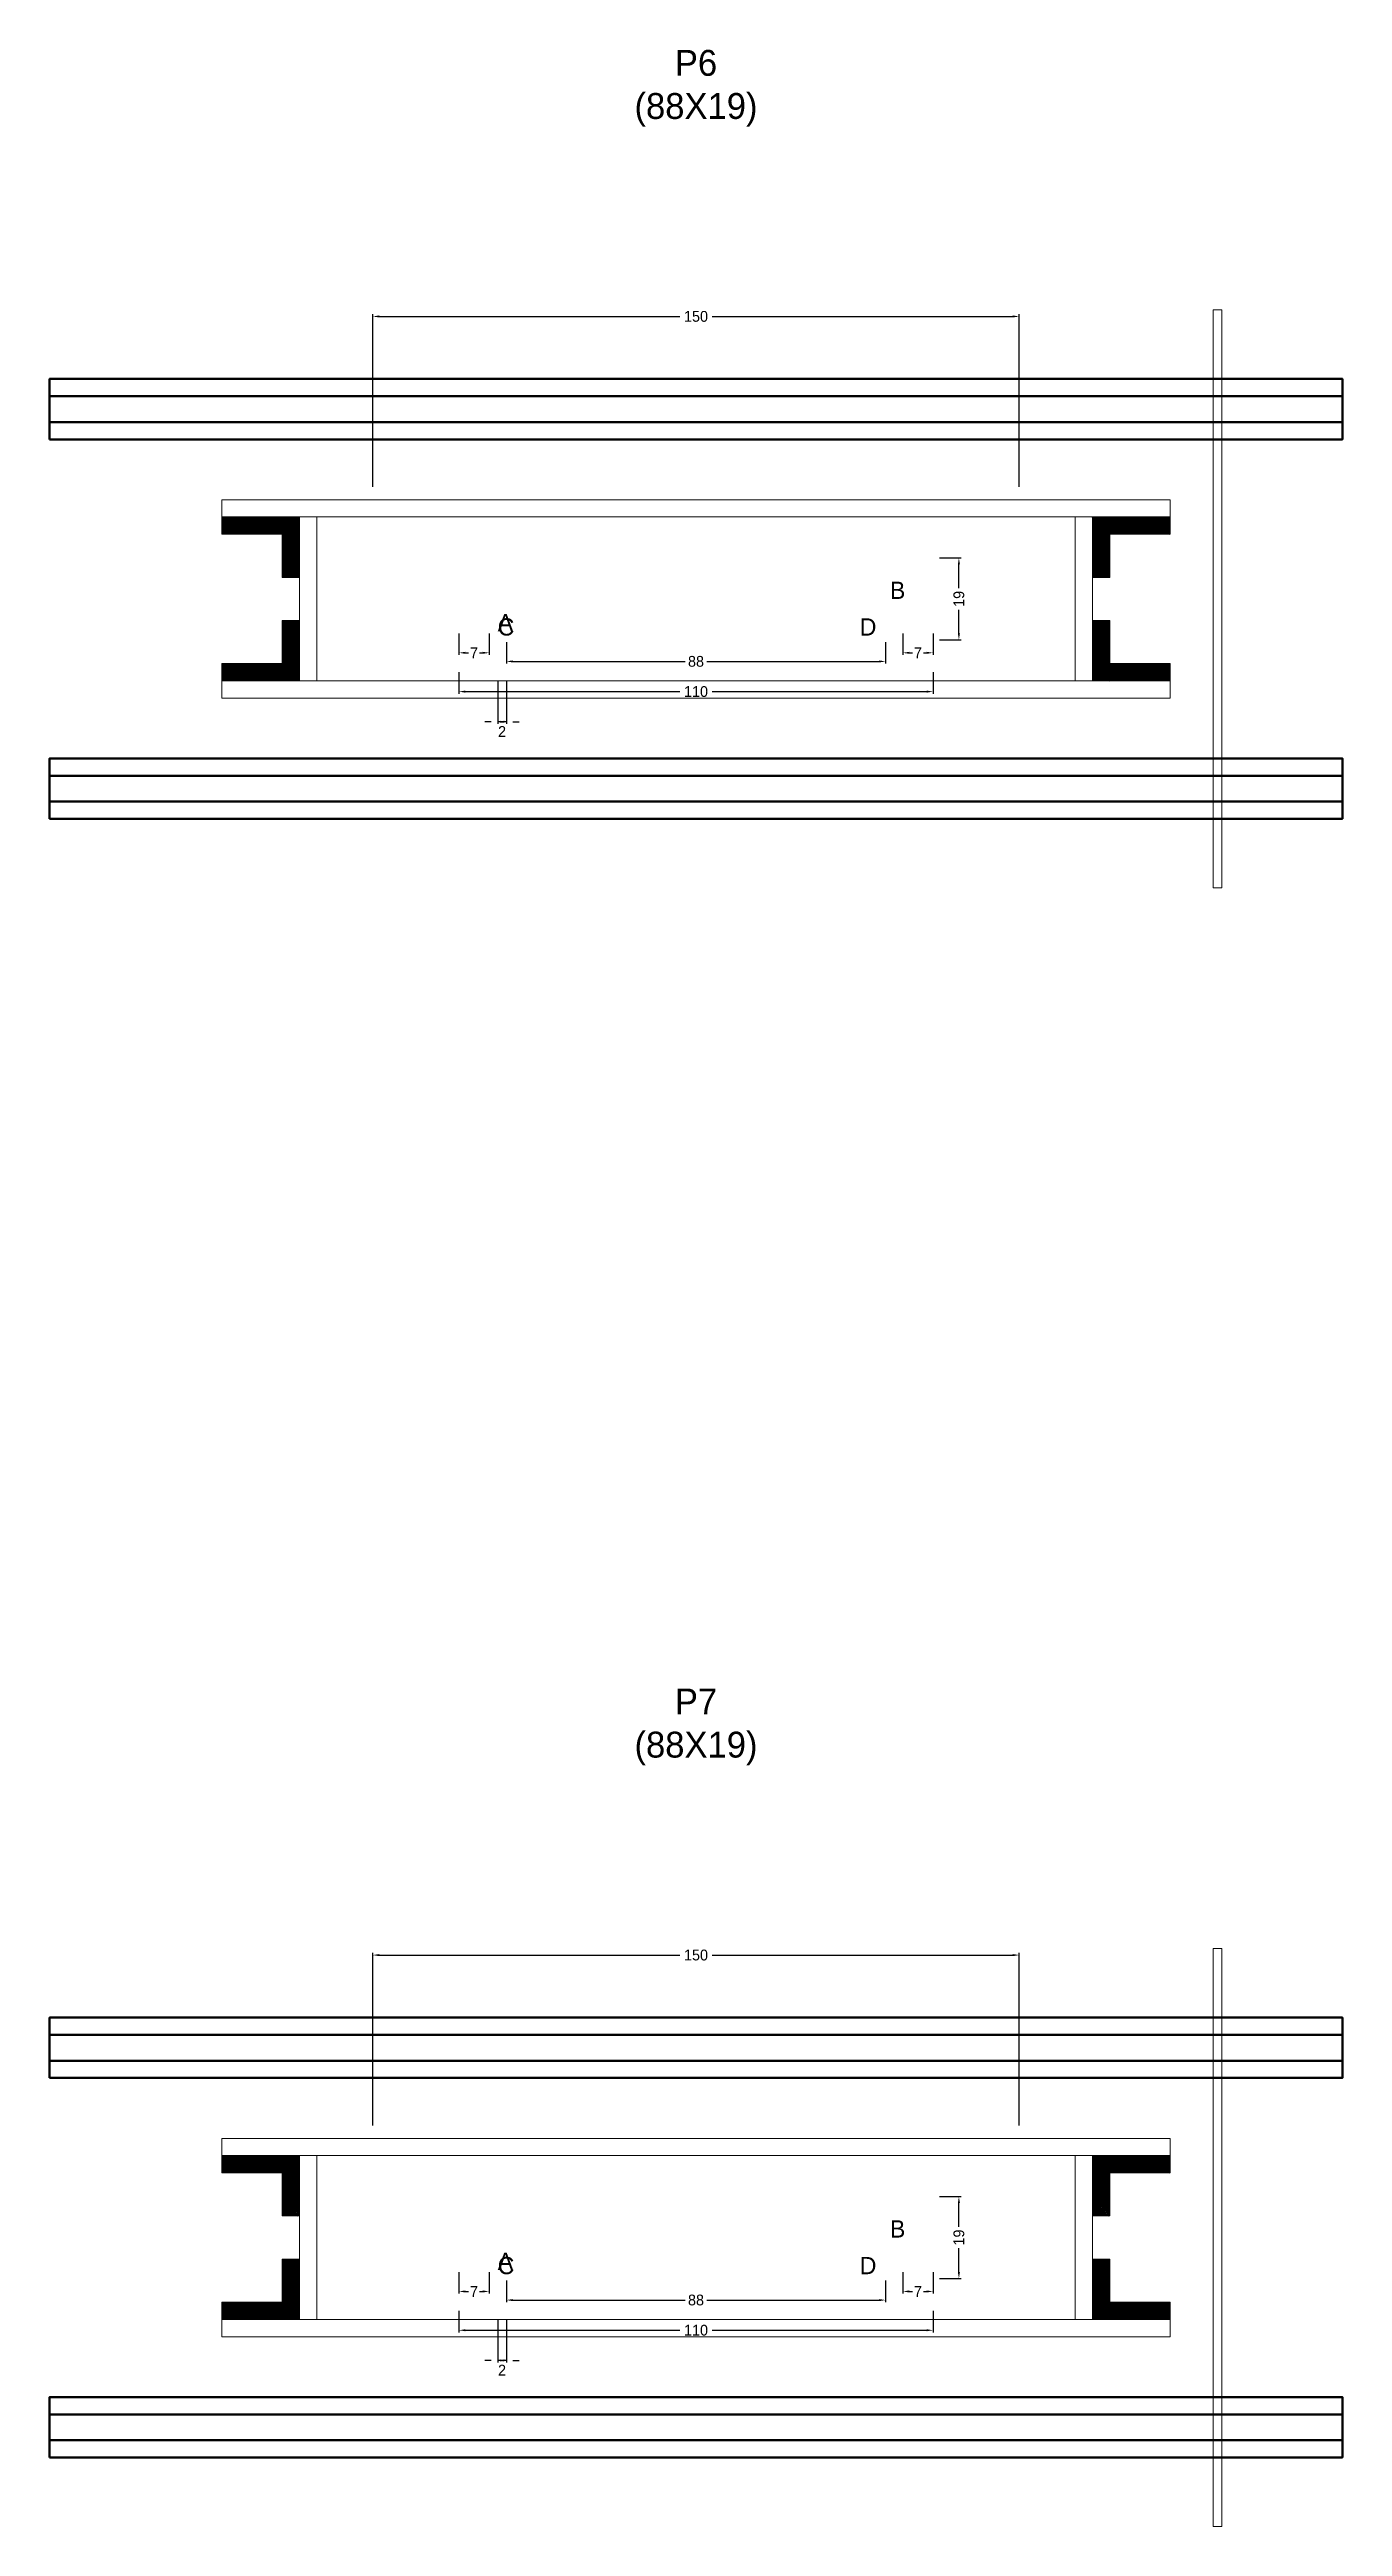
# Model space of a CAD drawing. Header units: centimetres. Extents: x -7000 to 4307, y -13306 to 295.
# Drawn here: x -150 to 150, y -2207 to -1633 of the extents above; entities that cross this region are included whole.
import ezdxf

# ---------------------------------------------------------------- set-up
doc = ezdxf.new("R2010")
doc.units = ezdxf.units.CM
for name, color, linetype in [('COTA', 241, 'Continuous'), ('GRAVATA', 224, 'Continuous'), ('Hachura', 251, 'Continuous'), ('NOMENCLATURA', 7, 'Continuous'), ('SARRAFO', 251, 'Continuous')]:
    doc.layers.add(name, color=color, linetype=linetype)
doc.dimstyles.new('cotax2', dxfattribs={"dimtxt": 2.5, "dimasz": 1.5, "dimexe": 0.5, "dimexo": 0.5, "dimgap": 0.5, "dimtad": 1, "dimcen": 2.5, "dimazin": 3, "dimtfac": 1, "dimtmove": 0, "dimatfit": 3})

msp = doc.modelspace()

# ---------------------------------------------------------------- texts
at = {"layer": 'NOMENCLATURA'}
for s, p in [('B', (45, -1760)), ('A', (-46, -1767.5)), ('C', (-46, -1768.5)), ('D', (38, -1768.5)), ('B', (45, -2140)), ('A', (-46, -2147.5)), ('C', (-46, -2148.5)), ('D', (38, -2148.5))]:
    msp.add_text(s, height=4, dxfattribs=at).set_placement(p)
at = {"layer": 'NOMENCLATURA', "char_height": 6, "attachment_point": 8}
for s, insert in [('P6\\P(88X19)', (0, -1650.5)), ('P7\\P(88X19)', (0, -2030.5))]:
    msp.add_mtext(s, dxfattribs=dict(at, insert=insert))

# ---------------------------------------------------------------- blocks, each defined once
blk = doc.blocks.new('_CLOSEDFILLED')
at = {"color": 0, "linetype": 'BYBLOCK'}
blk.add_solid([(-1, 0.16), (0, 0), (-1, -0.16)], dxfattribs=at)
blk = doc.blocks.new('*D218')
for p, q in [((-55, -2157), (-55, -2162)), ((55, -2157), (55, -2162)), ((-53.5, -2161.5), (-3.75, -2161.5)), ((3.75, -2161.5), (53.5, -2161.5))]:
    blk.add_line(p, q)
at = {"layer": 'Defpoints'}
for p in [(-55, -2156.5), (55, -2156.5), (-55, -2161.5)]:
    blk.add_point(p, dxfattribs=at)
at = {"layer": 'COTA', "xscale": 1.5, "yscale": 1.5, "rotation": 180}
blk.add_blockref('_CLOSEDFILLED', (-55, -2161.5), dxfattribs=at)
at = {"layer": 'COTA', "xscale": 1.5, "yscale": 1.5}
blk.add_blockref('_CLOSEDFILLED', (55, -2161.5), dxfattribs=at)
at = {"layer": 'COTA', "insert": (0, -2161.5), "char_height": 2.5, "attachment_point": 5}
blk.add_mtext('110', dxfattribs=at)
blk = doc.blocks.new('*D219')
for p, q in [((-44, -2150), (-44, -2155)), ((44, -2150), (44, -2155)), ((-42.5, -2154.5), (-2.5, -2154.5)), ((2.5, -2154.5), (42.5, -2154.5))]:
    blk.add_line(p, q)
at = {"layer": 'Defpoints'}
for p in [(-44, -2149.5), (44, -2149.5), (-44, -2154.5)]:
    blk.add_point(p, dxfattribs=at)
at = {"layer": 'COTA', "xscale": 1.5, "yscale": 1.5, "rotation": 180}
blk.add_blockref('_CLOSEDFILLED', (-44, -2154.5), dxfattribs=at)
at = {"layer": 'COTA', "xscale": 1.5, "yscale": 1.5}
blk.add_blockref('_CLOSEDFILLED', (44, -2154.5), dxfattribs=at)
at = {"layer": 'COTA', "insert": (0, -2154.5), "char_height": 2.5, "attachment_point": 5}
blk.add_mtext('88', dxfattribs=at)
blk = doc.blocks.new('*D220')
for p, q in [((56.5, -2130.5), (61.5, -2130.5)), ((61, -2137.5), (61, -2132)), ((61, -2148), (61, -2142.5)), ((56.5, -2149.5), (61.5, -2149.5))]:
    blk.add_line(p, q)
at = {"layer": 'Defpoints'}
for p in [(56, -2130.5), (56, -2149.5), (61, -2149.5)]:
    blk.add_point(p, dxfattribs=at)
at = {"layer": 'COTA', "xscale": 1.5, "yscale": 1.5}
for p, rotation in [((61, -2130.5), 90), ((61, -2149.5), 270)]:
    blk.add_blockref('_CLOSEDFILLED', p, dxfattribs=dict(at, rotation=rotation))
at = {"layer": 'COTA', "insert": (61, -2140), "char_height": 2.5, "attachment_point": 5, "rotation": 90}
blk.add_mtext('19', dxfattribs=at)
blk = doc.blocks.new('*D221')
for p, q in [((-55, -2148), (-55, -2153)), ((-48, -2148), (-48, -2153)), ((-53.5, -2152.5), (-52.75, -2152.5)), ((-50.25, -2152.5), (-49.5, -2152.5))]:
    blk.add_line(p, q)
at = {"layer": 'Defpoints'}
for p in [(-55, -2147.5), (-48, -2147.5), (-55, -2152.5)]:
    blk.add_point(p, dxfattribs=at)
at = {"layer": 'COTA', "xscale": 1.5, "yscale": 1.5, "rotation": 180}
blk.add_blockref('_CLOSEDFILLED', (-55, -2152.5), dxfattribs=at)
at = {"layer": 'COTA', "xscale": 1.5, "yscale": 1.5}
blk.add_blockref('_CLOSEDFILLED', (-48, -2152.5), dxfattribs=at)
at = {"layer": 'COTA', "insert": (-51.5, -2152.5), "char_height": 2.5, "attachment_point": 5}
blk.add_mtext('7', dxfattribs=at)
blk = doc.blocks.new('*D222')
for p, q in [((48, -2148), (48, -2153)), ((55, -2148), (55, -2153)), ((49.5, -2152.5), (50.25, -2152.5)), ((52.75, -2152.5), (53.5, -2152.5))]:
    blk.add_line(p, q)
at = {"layer": 'Defpoints'}
for p in [(48, -2147.5), (55, -2147.5), (48, -2152.5)]:
    blk.add_point(p, dxfattribs=at)
at = {"layer": 'COTA', "xscale": 1.5, "yscale": 1.5, "rotation": 180}
blk.add_blockref('_CLOSEDFILLED', (48, -2152.5), dxfattribs=at)
at = {"layer": 'COTA', "xscale": 1.5, "yscale": 1.5}
blk.add_blockref('_CLOSEDFILLED', (55, -2152.5), dxfattribs=at)
at = {"layer": 'COTA', "insert": (51.5, -2152.5), "char_height": 2.5, "attachment_point": 5}
blk.add_mtext('7', dxfattribs=at)
blk = doc.blocks.new('*D223')
for p, q in [((-75, -2114), (-75, -2074)), ((-73.5, -2074.5), (-3.75, -2074.5)), ((3.75, -2074.5), (73.5, -2074.5)), ((75, -2114), (75, -2074))]:
    blk.add_line(p, q)
at = {"layer": 'Defpoints'}
for p in [(-75, -2074.5), (-75, -2114.5), (75, -2114.5)]:
    blk.add_point(p, dxfattribs=at)
at = {"layer": 'COTA', "xscale": 1.5, "yscale": 1.5, "rotation": 180}
blk.add_blockref('_CLOSEDFILLED', (-75, -2074.5), dxfattribs=at)
at = {"layer": 'COTA', "xscale": 1.5, "yscale": 1.5}
blk.add_blockref('_CLOSEDFILLED', (75, -2074.5), dxfattribs=at)
at = {"layer": 'COTA', "insert": (0, -2074.5), "char_height": 2.5, "attachment_point": 5}
blk.add_mtext('150', dxfattribs=at)
blk = doc.blocks.new('*D184')
for p, q in [((-55, -1777), (-55, -1782)), ((55, -1777), (55, -1782)), ((-53.5, -1781.5), (-3.75, -1781.5)), ((3.75, -1781.5), (53.5, -1781.5))]:
    blk.add_line(p, q)
at = {"layer": 'Defpoints'}
for p in [(-55, -1776.5), (55, -1776.5), (-55, -1781.5)]:
    blk.add_point(p, dxfattribs=at)
at = {"layer": 'COTA', "xscale": 1.5, "yscale": 1.5, "rotation": 180}
blk.add_blockref('_CLOSEDFILLED', (-55, -1781.5), dxfattribs=at)
at = {"layer": 'COTA', "xscale": 1.5, "yscale": 1.5}
blk.add_blockref('_CLOSEDFILLED', (55, -1781.5), dxfattribs=at)
at = {"layer": 'COTA', "insert": (0, -1781.5), "char_height": 2.5, "attachment_point": 5}
blk.add_mtext('110', dxfattribs=at)
blk = doc.blocks.new('*D185')
for p, q in [((-44, -1770), (-44, -1775)), ((-42.5, -1774.5), (-2.5, -1774.5)), ((2.5, -1774.5), (42.5, -1774.5)), ((44, -1770), (44, -1775))]:
    blk.add_line(p, q)
at = {"layer": 'Defpoints'}
for p in [(-44, -1769.5), (-44, -1774.5), (44, -1769.5)]:
    blk.add_point(p, dxfattribs=at)
at = {"layer": 'COTA', "xscale": 1.5, "yscale": 1.5, "rotation": 180}
blk.add_blockref('_CLOSEDFILLED', (-44, -1774.5), dxfattribs=at)
at = {"layer": 'COTA', "xscale": 1.5, "yscale": 1.5}
blk.add_blockref('_CLOSEDFILLED', (44, -1774.5), dxfattribs=at)
at = {"layer": 'COTA', "insert": (0, -1774.5), "char_height": 2.5, "attachment_point": 5}
blk.add_mtext('88', dxfattribs=at)
blk = doc.blocks.new('*D186')
for p, q in [((56.5, -1750.5), (61.5, -1750.5)), ((61, -1757.5), (61, -1752)), ((61, -1768), (61, -1762.5)), ((56.5, -1769.5), (61.5, -1769.5))]:
    blk.add_line(p, q)
at = {"layer": 'Defpoints'}
for p in [(56, -1750.5), (56, -1769.5), (61, -1769.5)]:
    blk.add_point(p, dxfattribs=at)
at = {"layer": 'COTA', "xscale": 1.5, "yscale": 1.5}
for p, rotation in [((61, -1750.5), 90), ((61, -1769.5), 270)]:
    blk.add_blockref('_CLOSEDFILLED', p, dxfattribs=dict(at, rotation=rotation))
at = {"layer": 'COTA', "insert": (61, -1760), "char_height": 2.5, "attachment_point": 5, "rotation": 90}
blk.add_mtext('19', dxfattribs=at)
blk = doc.blocks.new('*D187')
for p, q in [((-55, -1768), (-55, -1773)), ((-48, -1768), (-48, -1773)), ((-53.5, -1772.5), (-52.75, -1772.5)), ((-50.25, -1772.5), (-49.5, -1772.5))]:
    blk.add_line(p, q)
at = {"layer": 'Defpoints'}
for p in [(-55, -1767.5), (-48, -1767.5), (-55, -1772.5)]:
    blk.add_point(p, dxfattribs=at)
at = {"layer": 'COTA', "xscale": 1.5, "yscale": 1.5, "rotation": 180}
blk.add_blockref('_CLOSEDFILLED', (-55, -1772.5), dxfattribs=at)
at = {"layer": 'COTA', "xscale": 1.5, "yscale": 1.5}
blk.add_blockref('_CLOSEDFILLED', (-48, -1772.5), dxfattribs=at)
at = {"layer": 'COTA', "insert": (-51.5, -1772.5), "char_height": 2.5, "attachment_point": 5}
blk.add_mtext('7', dxfattribs=at)
blk = doc.blocks.new('*D188')
for p, q in [((48, -1768), (48, -1773)), ((55, -1768), (55, -1773)), ((49.5, -1772.5), (50.25, -1772.5)), ((52.75, -1772.5), (53.5, -1772.5))]:
    blk.add_line(p, q)
at = {"layer": 'Defpoints'}
for p in [(48, -1767.5), (55, -1767.5), (48, -1772.5)]:
    blk.add_point(p, dxfattribs=at)
at = {"layer": 'COTA', "xscale": 1.5, "yscale": 1.5, "rotation": 180}
blk.add_blockref('_CLOSEDFILLED', (48, -1772.5), dxfattribs=at)
at = {"layer": 'COTA', "xscale": 1.5, "yscale": 1.5}
blk.add_blockref('_CLOSEDFILLED', (55, -1772.5), dxfattribs=at)
at = {"layer": 'COTA', "insert": (51.5, -1772.5), "char_height": 2.5, "attachment_point": 5}
blk.add_mtext('7', dxfattribs=at)
blk = doc.blocks.new('*D189')
for p, q in [((-75, -1734), (-75, -1694)), ((75, -1734), (75, -1694)), ((-73.5, -1694.5), (-3.75, -1694.5)), ((3.75, -1694.5), (73.5, -1694.5))]:
    blk.add_line(p, q)
at = {"layer": 'Defpoints'}
for p in [(-75, -1694.5), (-75, -1734.5), (75, -1734.5)]:
    blk.add_point(p, dxfattribs=at)
at = {"layer": 'COTA', "xscale": 1.5, "yscale": 1.5, "rotation": 180}
blk.add_blockref('_CLOSEDFILLED', (-75, -1694.5), dxfattribs=at)
at = {"layer": 'COTA', "xscale": 1.5, "yscale": 1.5}
blk.add_blockref('_CLOSEDFILLED', (75, -1694.5), dxfattribs=at)
at = {"layer": 'COTA', "insert": (0, -1694.5), "char_height": 2.5, "attachment_point": 5}
blk.add_mtext('150', dxfattribs=at)

# ---------------------------------------------------------------- dimensions: what is measured, and where the dimension line sits
at = {"layer": 'COTA'}
for base, p1, p2, picture, middle in [((-75, -1694.5), (-75, -1734.5), (75, -1734.5), '*D189', (0, -1694.5)), ((-55, -1772.5), (-55, -1767.5), (-48, -1767.5), '*D187', (-51.5, -1772.5)), ((48, -1772.5), (48, -1767.5), (55, -1767.5), '*D188', (51.5, -1772.5)), ((-44, -1774.5), (-44, -1769.5), (44, -1769.5), '*D185', (0, -1774.5)), ((-55, -1781.5), (-55, -1776.5), (55, -1776.5), '*D184', (0, -1781.5)), ((-75, -2074.5), (-75, -2114.5), (75, -2114.5), '*D223', (0, -2074.5)), ((-55, -2152.5), (-55, -2147.5), (-48, -2147.5), '*D221', (-51.5, -2152.5)), ((48, -2152.5), (48, -2147.5), (55, -2147.5), '*D222', (51.5, -2152.5)), ((-44, -2154.5), (-44, -2149.5), (44, -2149.5), '*D219', (0, -2154.5)), ((-55, -2161.5), (-55, -2156.5), (55, -2156.5), '*D218', (0, -2161.5))]:
    dim = msp.add_linear_dim(base=base, p1=p1, p2=p2, dimstyle='cotax2', dxfattribs=at)
    dim.commit()
    dim.dimension.update_dxf_attribs({"geometry": picture, "text_midpoint": middle})
for base, p1, p2, picture, middle in [((61, -1769.5), (56, -1769.5), (56, -1750.5), '*D186', (61, -1760)), ((61, -2149.5), (56, -2149.5), (56, -2130.5), '*D220', (61, -2140))]:
    dim = msp.add_linear_dim(base=base, p1=p1, p2=p2, angle=90, dimstyle='cotax2', dxfattribs=at)
    dim.commit()
    dim.dimension.update_dxf_attribs({"geometry": picture, "text_midpoint": middle})
for base, p1, p2 in [((-44, -1788.5), (-44, -1778.5), (-46, -1778.5)), ((-44, -2168.5), (-44, -2158.5), (-46, -2158.5))]:
    msp.add_linear_dim(base=base, p1=p1, p2=p2, dimstyle='cotax2', dxfattribs=at).render()

# ---------------------------------------------------------------- hatches: boundary and pattern name
at = {"layer": 'SARRAFO'}
h = msp.add_hatch(dxfattribs=at)
h.set_pattern_fill('SOLID', scale=2)
h.paths.add_polyline_path([(-110, -1745), (-96, -1745), (-96, -1741), (-110, -1741)])
h = msp.add_hatch(dxfattribs=at)
h.set_pattern_fill('SOLID', scale=2)
h.paths.add_polyline_path([(-96, -1755), (-92, -1755), (-92, -1741), (-96, -1741)])
h = msp.add_hatch(dxfattribs=at)
h.set_pattern_fill('SOLID', scale=2)
h.paths.add_polyline_path([(92, -1755), (96, -1755), (96, -1741), (92, -1741)])
h = msp.add_hatch(dxfattribs=at)
h.set_pattern_fill('SOLID', scale=2)
h.paths.add_polyline_path([(96, -1745), (110, -1745), (110, -1741), (96, -1741)])
h = msp.add_hatch(dxfattribs=at)
h.set_pattern_fill('SOLID', scale=2)
h.paths.add_polyline_path([(-96, -1779), (-92, -1779), (-92, -1765), (-96, -1765)])
h = msp.add_hatch(dxfattribs=at)
h.set_pattern_fill('SOLID', scale=2)
h.paths.add_polyline_path([(92, -1779), (96, -1779), (96, -1765), (92, -1765)])
h = msp.add_hatch(dxfattribs=at)
h.set_pattern_fill('SOLID', scale=2)
h.paths.add_polyline_path([(-110, -1779), (-96, -1779), (-96, -1775), (-110, -1775)])
h = msp.add_hatch(dxfattribs=at)
h.set_pattern_fill('SOLID', scale=2)
h.paths.add_polyline_path([(96, -1779), (110, -1779), (110, -1775), (96, -1775)])
h = msp.add_hatch(dxfattribs=at)
h.set_pattern_fill('SOLID', scale=2)
h.paths.add_polyline_path([(-110, -2125), (-96, -2125), (-96, -2121), (-110, -2121)])
h = msp.add_hatch(dxfattribs=at)
h.set_pattern_fill('SOLID', scale=2)
h.paths.add_polyline_path([(-96, -2135), (-92, -2135), (-92, -2121), (-96, -2121)])
h = msp.add_hatch(dxfattribs=at)
h.set_pattern_fill('SOLID', scale=2)
h.paths.add_polyline_path([(92, -2135), (96, -2135), (96, -2121), (92, -2121)])
h = msp.add_hatch(dxfattribs=at)
h.set_pattern_fill('SOLID', scale=2)
h.paths.add_polyline_path([(96, -2125), (110, -2125), (110, -2121), (96, -2121)])
h = msp.add_hatch(dxfattribs=at)
h.set_pattern_fill('SOLID', scale=2)
h.paths.add_polyline_path([(-96, -2159), (-92, -2159), (-92, -2145), (-96, -2145)])
h = msp.add_hatch(dxfattribs=at)
h.set_pattern_fill('SOLID', scale=2)
h.paths.add_polyline_path([(92, -2159), (96, -2159), (96, -2145), (92, -2145)])
h = msp.add_hatch(dxfattribs=at)
h.set_pattern_fill('SOLID', scale=2)
h.paths.add_polyline_path([(-110, -2159), (-96, -2159), (-96, -2155), (-110, -2155)])
h = msp.add_hatch(dxfattribs=at)
h.set_pattern_fill('SOLID', scale=2)
h.paths.add_polyline_path([(96, -2159), (110, -2159), (110, -2155), (96, -2155)])

# ---------------------------------------------------------------- linework, layer by layer
at = {"layer": 'GRAVATA', "lineweight": 50}
for points in [[(-150, -1723), (150, -1723), (150, -1709), (-150, -1709)], [(-150, -1719), (150, -1719), (150, -1713), (-150, -1713)], [(-150, -1811), (150, -1811), (150, -1797), (-150, -1797)], [(-150, -1807), (150, -1807), (150, -1801), (-150, -1801)], [(-150, -2103), (150, -2103), (150, -2089), (-150, -2089)], [(-150, -2099), (150, -2099), (150, -2093), (-150, -2093)], [(-150, -2191), (150, -2191), (150, -2177), (-150, -2177)], [(-150, -2187), (150, -2187), (150, -2181), (-150, -2181)]]:
    msp.add_lwpolyline(points, close=True, dxfattribs=at)
at = {"layer": 'Hachura', "lineweight": 13}
for points in [[(120, -1827), (122, -1827), (122, -1693), (120, -1693)], [(120, -2207), (122, -2207), (122, -2073), (120, -2073)]]:
    msp.add_lwpolyline(points, close=True, dxfattribs=at)
at = {"layer": 'Hachura', "lineweight": 18}
for points in [[(-110, -1741), (110, -1741), (110, -1737), (-110, -1737)], [(-92, -1779), (-88, -1779), (-88, -1741), (-92, -1741)], [(88, -1779), (92, -1779), (92, -1741), (88, -1741)], [(-110, -1783), (110, -1783), (110, -1779), (-110, -1779)], [(-110, -2121), (110, -2121), (110, -2117), (-110, -2117)], [(-92, -2159), (-88, -2159), (-88, -2121), (-92, -2121)], [(88, -2159), (92, -2159), (92, -2121), (88, -2121)], [(-110, -2163), (110, -2163), (110, -2159), (-110, -2159)]]:
    msp.add_lwpolyline(points, close=True, dxfattribs=at)
at = {"layer": 'SARRAFO', "lineweight": 13}
for points in [[(-110, -1745), (-96, -1745), (-96, -1741), (-110, -1741)], [(-96, -1755), (-92, -1755), (-92, -1741), (-96, -1741)], [(92, -1755), (96, -1755), (96, -1741), (92, -1741)], [(96, -1745), (110, -1745), (110, -1741), (96, -1741)], [(-96, -1779), (-92, -1779), (-92, -1765), (-96, -1765)], [(92, -1779), (96, -1779), (96, -1765), (92, -1765)], [(-110, -1779), (-96, -1779), (-96, -1775), (-110, -1775)], [(96, -1779), (110, -1779), (110, -1775), (96, -1775)], [(-110, -2125), (-96, -2125), (-96, -2121), (-110, -2121)], [(-96, -2135), (-92, -2135), (-92, -2121), (-96, -2121)], [(92, -2135), (96, -2135), (96, -2121), (92, -2121)], [(96, -2125), (110, -2125), (110, -2121), (96, -2121)], [(-96, -2159), (-92, -2159), (-92, -2145), (-96, -2145)], [(92, -2159), (96, -2159), (96, -2145), (92, -2145)], [(-110, -2159), (-96, -2159), (-96, -2155), (-110, -2155)], [(96, -2159), (110, -2159), (110, -2155), (96, -2155)]]:
    msp.add_lwpolyline(points, close=True, dxfattribs=at)

msp.set_redraw_order([(e.dxf.handle, doc.entitydb.next_handle()) for e in msp.query("TEXT MTEXT ATTDEF DIMENSION ARC_DIMENSION")])  # texts and dimensions are drawn at this point

doc.saveas('drawing.dxf')
